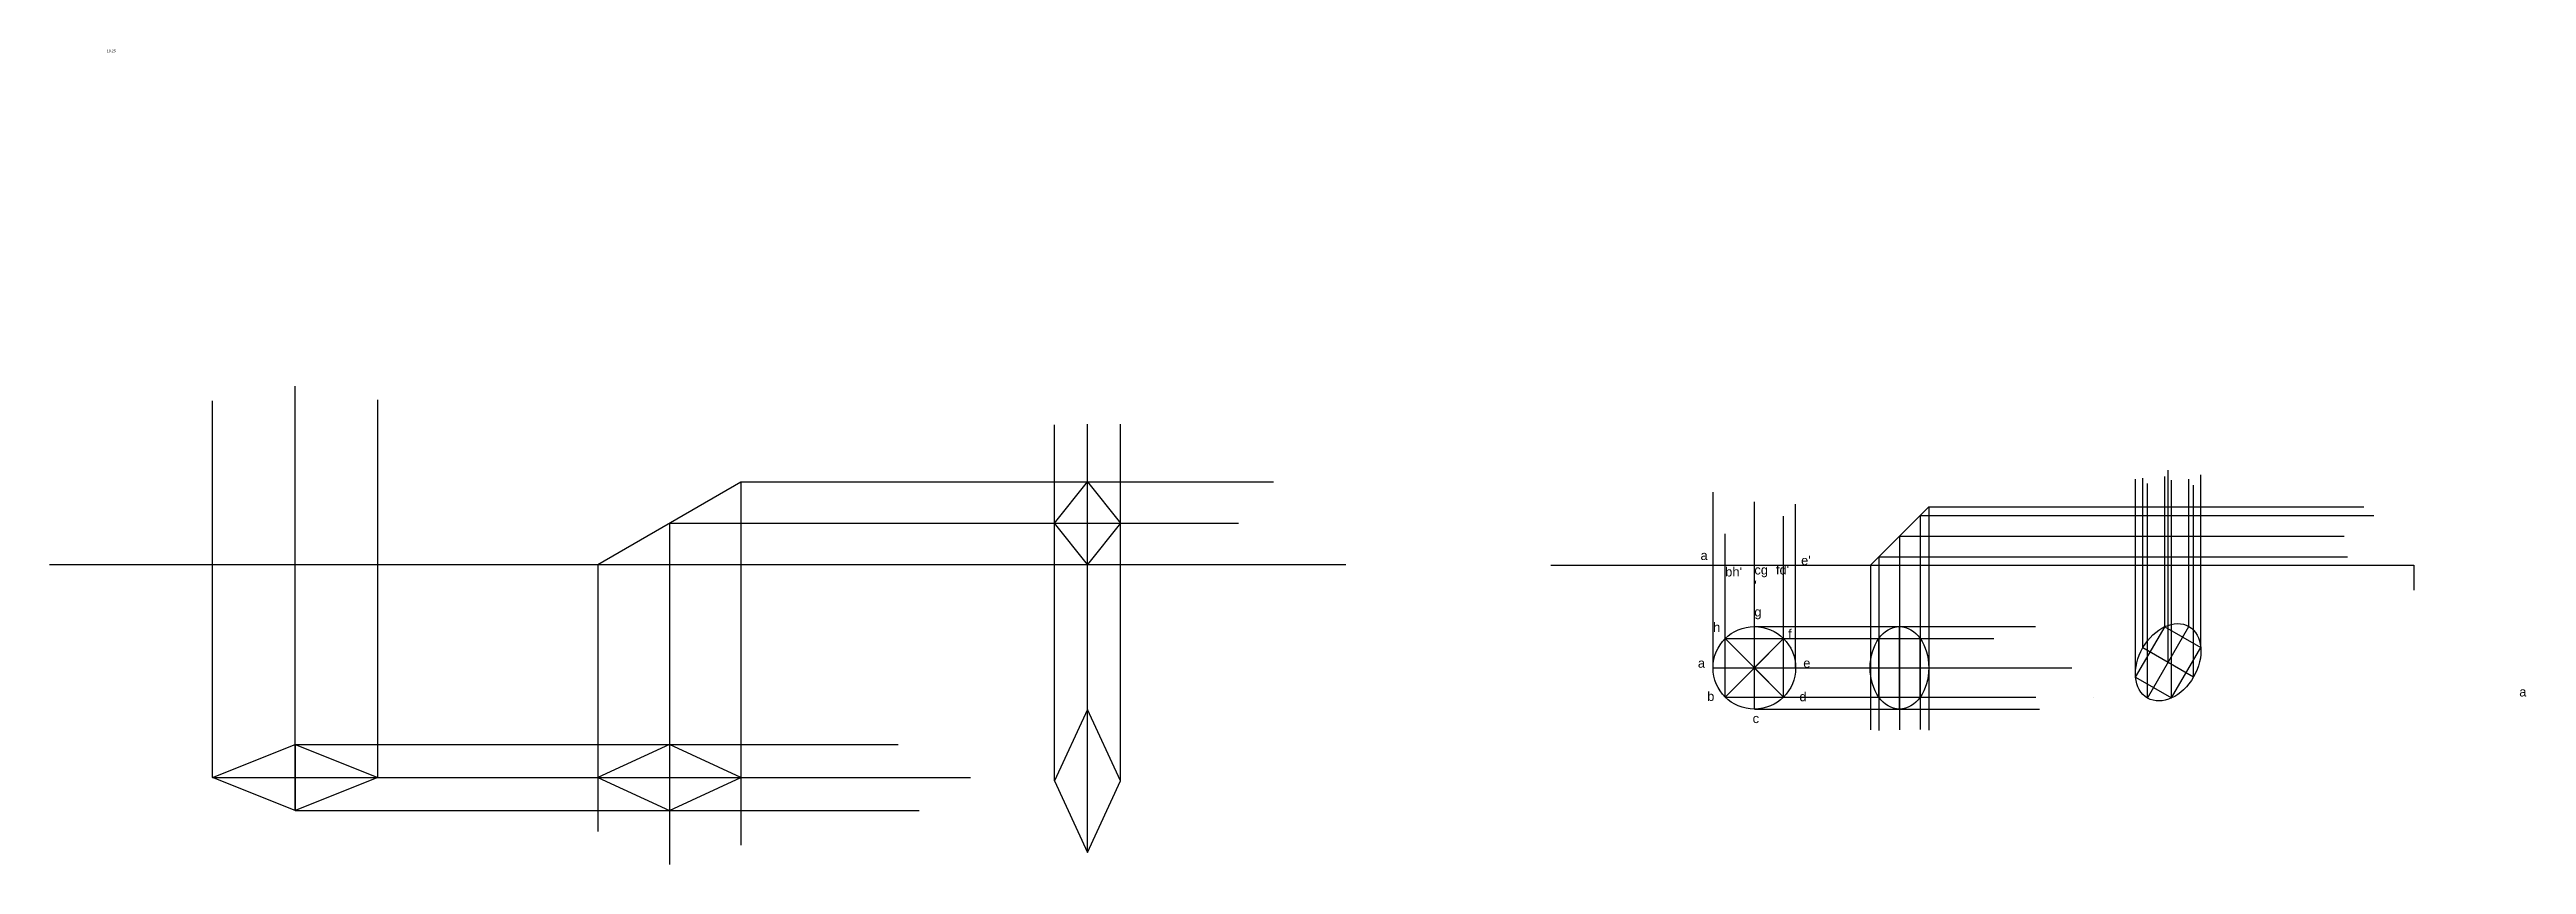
# Model space of a CAD drawing. Header units: millimetres. Extents: x 186 to 71940, y -203 to 575.
# Drawn here: x 3216 to 4715, y 69 to 562 of the extents above; entities that cross this region are included whole.
import ezdxf

# ---------------------------------------------------------------- set-up
doc = ezdxf.new("R2010")
doc.units = ezdxf.units.MM
doc.header["$MEASUREMENT"] = 0
doc.styles.get("Standard").update_dxf_attribs({"font": 'arial.ttf'})

msp = doc.modelspace()

# ---------------------------------------------------------------- texts
at = {"color": 7, "true_color": 0xffffff, "attachment_point": 1}
for s, width, gutter_width, insert, char_height in [('10.25', 1241.1622, 7.89, (3250.46, 562.27), 1.578), ('a', 405.271, 27.99, (4215.23, 258.87), 5.6), ("e'", 405.271, 27.99, (4276.1, 255.82), 5.597), ("bh'", 405.271, 27.99, (4230.15, 248.93), 5.597), ("cg\\P'", 405.271, 27.99, (4247.83, 250.1), 5.597), ("fd'", 405.271, 27.99, (4260.88, 250.1), 5.597), ('h', 405.271, 27.99, (4222.83, 215.38), 5.6), ('g', 405.271, 27.99, (4247.83, 224.68), 5.6), ('f', 405.271, 27.99, (4268.31, 211.35), 5.6), ('a', 405.271, 27.99, (4213.64, 193.67), 5.6), ('e', 405.271, 27.99, (4277.42, 193.67), 5.6), ('b', 405.271, 27.99, (4219.26, 173.54), 5.6), ('d', 405.271, 27.99, (4275.1, 173.34), 5.6), ('a', 405.271, 27.99, (4710.85, 176.26), 5.6), ('c', 405.271, 27.99, (4246.79, 160.17), 5.6)]:
    msp.add_mtext_dynamic_manual_height_columns(s, width=width, gutter_width=gutter_width, heights=[0], dxfattribs=dict(at, insert=insert, char_height=char_height))

# ---------------------------------------------------------------- linework, layer by layer
at = {"color": 244, "true_color": 0x991b1e}
for p, q in [((3314.56, 121.61), (3314.56, 349.57)), ((3364.56, 101.61), (3364.56, 358.59)), ((3414.56, 121.61), (3414.56, 350.22)), ((3547.75, 250.5), (3634.35, 300.5)), ((4478.54, 184.25), (4478.54, 302.22)), ((4482.98, 200.21), (4482.98, 302.78)), ((4496.37, 212.89), (4496.37, 303.91)), ((4498.35, 191.33), (4498.35, 307.74)), ((4500.38, 169.74), (4500.38, 301.62)), ((4510.85, 212.98), (4510.85, 302.22)), ((4518.06, 200.36), (4518.06, 304.76)), ((4485.85, 169.68), (4485.85, 299.68)), ((4513.72, 182.45), (4513.72, 298.58)), ((4335.67, 162.98), (4335.67, 212.98)), ((4478.64, 182.3), (4496.41, 212.96)), ((4485.85, 169.68), (4510.85, 212.98)), ((4496.37, 212.89), (4518.06, 200.36)), ((4323.11, 170.3), (4323.17, 205.74)), ((4323.17, 205.66), (4348.22, 205.66)), ((4348.24, 170.33), (4348.22, 205.66)), ((4482.98, 200.21), (4513.72, 182.45)), ((4500.41, 169.76), (4518.06, 200.36)), ((4317.91, 187.98), (4353.42, 187.98)), ((4478.64, 182.3), (4500.4, 169.73)), ((4323.11, 170.3), (4348.24, 170.3)), ((4453.07, 169.74), (4453.08, 169.73))]:
    msp.add_line(p, q, dxfattribs=at)
at = {"color": 242, "true_color": 0xcd2027}
for p, q in [((3824.2, 119.49), (3824.2, 335.02)), ((3844.2, 76.19), (3844.2, 335.43)), ((3864.2, 119.49), (3864.2, 335.43)), ((3634.35, 300.5), (3956.77, 300.5)), ((4353.41, 285.48), (4348.24, 280.31)), ((4353.41, 285.48), (4353.41, 150.22)), ((3634.35, 275.5), (3935.57, 275.5)), ((4348.24, 280.31), (4348.24, 150.76)), ((4318.06, 250.13), (4323.17, 255.24)), ((4323.17, 255.24), (4335.67, 267.73)), ((4323.17, 255.24), (4323.17, 150.05)), ((4335.67, 267.73), (4335.67, 150.49)), ((3634.35, 250.5), (3944.13, 250.5)), ((4318.06, 250.13), (4318.06, 150.49)), ((4247.83, 212.98), (4418, 212.98)), ((4230.15, 205.66), (4392.87, 205.66)), ((4222.83, 187.98), (4440.03, 187.98)), ((4230.15, 170.3), (4418.27, 170.3)), ((4247.83, 162.98), (4420.37, 162.98))]:
    msp.add_line(p, q, dxfattribs=at)
at = {"color": 7, "true_color": 0xffffff}
for p, q in [((3547.75, 250.5), (3634.35, 300.5)), ((3824.2, 275.5), (3844.2, 300.5)), ((3844.2, 300.5), (3864.2, 275.5)), ((3844.2, 250.5), (3824.2, 275.5)), ((3864.2, 275.5), (3844.2, 250.5)), ((3215.86, 250.5), (4000.56, 250.5)), ((4124.55, 250.13), (4646.95, 250.13)), ((4247.83, 162.98), (4247.83, 212.98)), ((4265.51, 205.66), (4230.15, 170.3)), ((4265.51, 170.3), (4230.15, 205.66)), ((4247.83, 187.98), (4265.51, 205.66)), ((4222.83, 187.98), (4272.83, 187.98)), ((4247.83, 187.98), (4265.51, 170.3)), ((3844.2, 162.79), (3824.2, 119.49)), ((3864.2, 119.49), (3844.2, 162.79)), ((3314.56, 121.61), (3364.56, 141.61)), ((3364.56, 121.61), (3364.56, 141.61)), ((3364.56, 141.61), (3364.56, 101.61)), ((3364.56, 141.61), (3414.56, 121.61)), ((3591.05, 141.61), (3547.75, 121.61)), ((3634.35, 121.61), (3591.05, 141.61)), ((3314.56, 121.61), (3414.56, 121.61)), ((3364.56, 101.61), (3314.56, 121.61)), ((3414.56, 121.61), (3364.56, 101.61)), ((3547.75, 121.61), (3591.05, 101.61)), ((3591.05, 101.61), (3634.35, 121.61)), ((3824.2, 119.49), (3844.2, 76.19)), ((3844.2, 76.19), (3864.2, 119.49))]:
    msp.add_line(p, q, dxfattribs=at)
at = {"color": 1}
for p, q in [((3634.35, 300.5), (3634.35, 80.54)), ((4222.83, 187.98), (4222.83, 294.36)), ((4247.83, 162.98), (4247.83, 288.45)), ((4272.83, 187.98), (4272.83, 287.16)), ((3591.05, 275.5), (3591.05, 68.95)), ((4265.51, 170.3), (4265.51, 279.71)), ((4230.15, 170.3), (4230.15, 269.17)), ((3547.75, 250.5), (3547.75, 88.91)), ((3364.56, 141.61), (3729.46, 141.61)), ((3414.56, 121.61), (3773.27, 121.61)), ((3364.56, 101.61), (3742.34, 101.61))]:
    msp.add_line(p, q, dxfattribs=at)
at = {"color": 114, "true_color": 0x139b48}
for p, q in [((4318.06, 250.13), (4353.41, 285.48)), ((3591.05, 275.5), (3634.35, 275.5)), ((4222.83, 250.13), (4272.83, 250.13))]:
    msp.add_line(p, q, dxfattribs=at)
at = {"color": 85, "true_color": 0x58ba48}
for p, q in [((4353.41, 285.48), (4616.85, 285.48)), ((4348.24, 280.31), (4622.84, 280.31)), ((4323.17, 255.24), (4606.87, 255.24)), ((4335.67, 267.73), (4604.88, 267.73))]:
    msp.add_line(p, q, dxfattribs=at)
for q in [(4646.95, 250.13), (4646.95, 234.96)]:
    msp.add_line((4646.95, 250.13), q)
at = {"color": 7, "true_color": 0xffffff}
msp.add_circle((4247.83, 187.98), 25, dxfattribs=at)
for centre, major_axis in [((4335.67, 187.98), (0, 25)), ((4498.35, 191.33), (12.5, 21.65))]:
    msp.add_ellipse(centre, major_axis=major_axis, ratio=0.71004, dxfattribs=at)
msp.add_ellipse((4451.04, 191.33), major_axis=(12.5, 21.65), ratio=0.71004, start_param=3.9269908, end_param=3.9286258, dxfattribs=at)

msp.set_redraw_order([(e.dxf.handle, doc.entitydb.next_handle()) for e in msp.query("TEXT MTEXT ATTDEF DIMENSION ARC_DIMENSION")])  # texts and dimensions are drawn at this point

doc.saveas('drawing.dxf')
